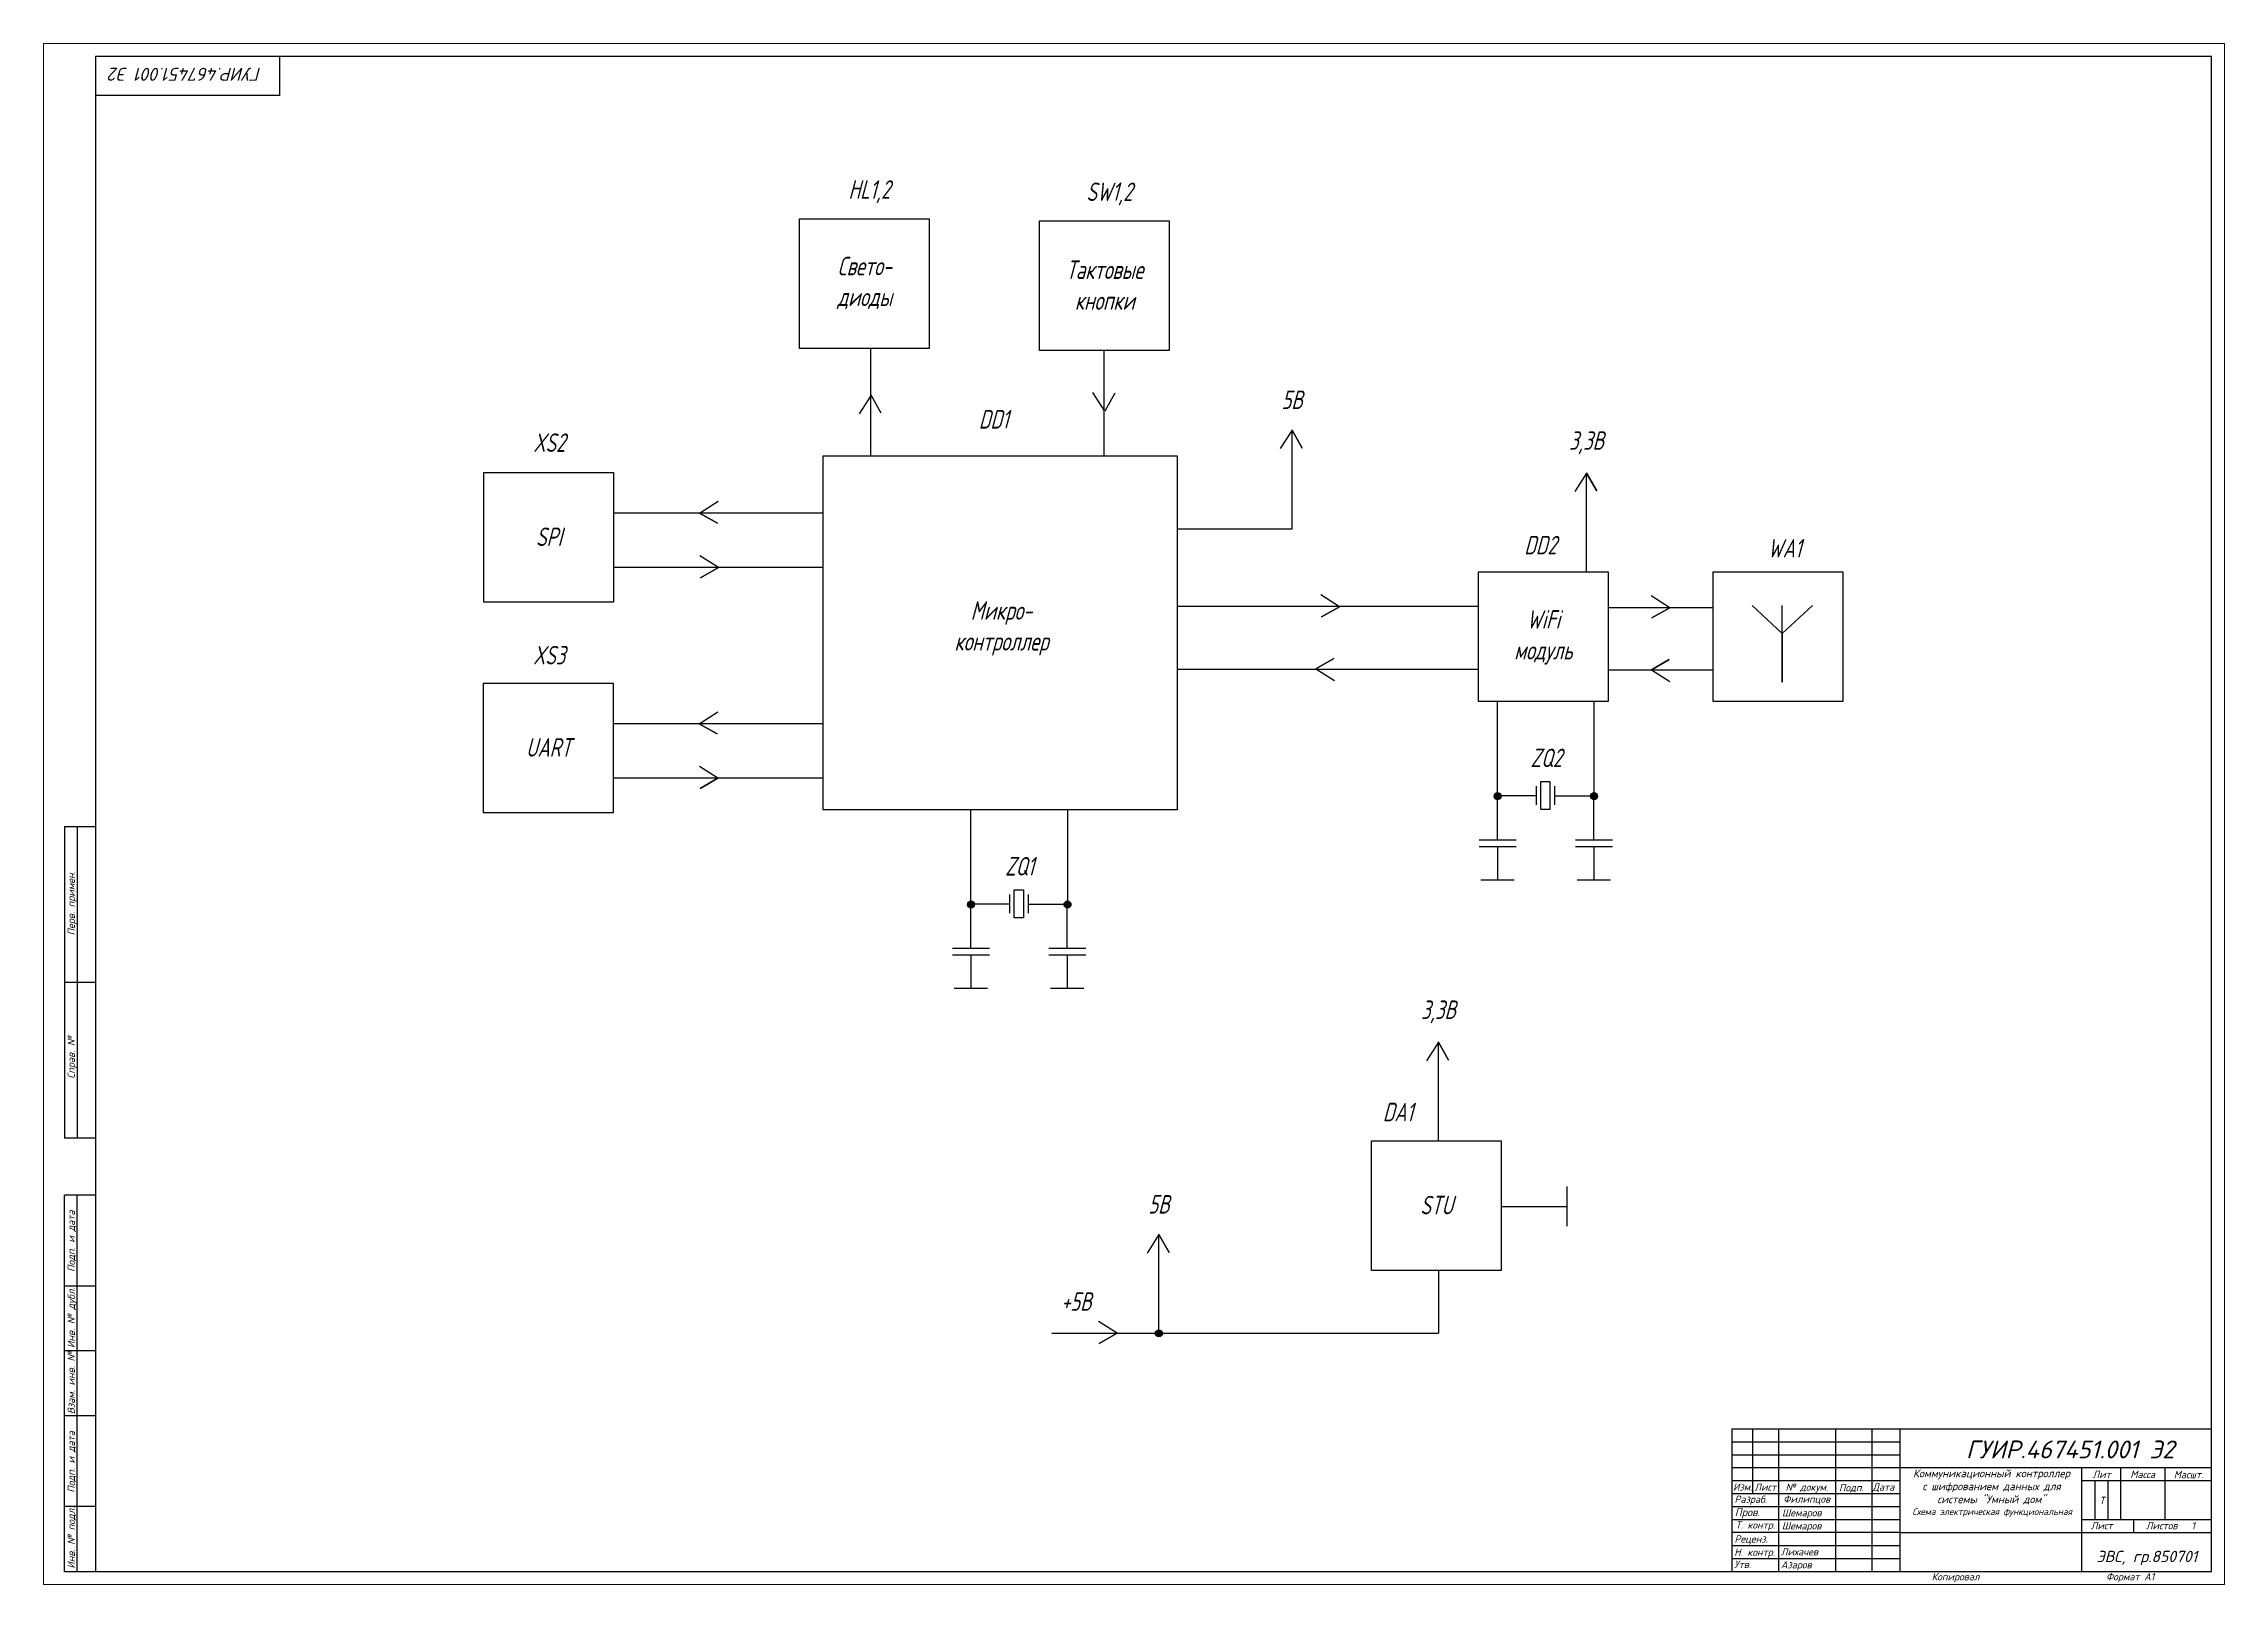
# Model space of a CAD drawing. Header units: inches. Extents: x -1760 to 1149, y 359 to 957.
# Drawn here: x -1180 to -339, y 363 to 957 of the extents above; entities that cross this region are included whole.
import ezdxf

# ---------------------------------------------------------------- set-up
doc = ezdxf.new("R2010")
doc.units = ezdxf.units.IN
doc.header["$MEASUREMENT"] = 0
for name, color, linetype in [('FORMAT', 7, 'Continuous'), ('FORMAT_', 7, 'Continuous'), ('TEXT', 7, 'Continuous')]:
    doc.layers.add(name, color=color, linetype=linetype)
doc.layers.add('Invis', color=7, linetype='Continuous', plot=False)
doc.styles.add('GOST', font='GOST.SHX')
doc.styles.add('RUS', font='isocpeui.ttf', dxfattribs={"height": 3})

msp = doc.modelspace()

# ---------------------------------------------------------------- texts
at = {"linetype": 'ByBlock', "ltscale": 0.05, "char_height": 7.128, "attachment_point": 5, "style": 'GOST'}
for s, insert, width in [('{\\Q15;\\W0.9;HL1,2}', (-861.72, 899.73), 56.5406), ('{\\Q15;\\W0.9;SW1,2}', (-769.17, 898.88), 56.5406), ('{\\Q15;\\W0.9;Свето-\\Pдиоды}', (-863.51, 864.55), 56.5406), ('{\\Q15;\\W0.9;Тактовые\\Pкнопки}', (-770.96, 863.7), 56.5406), ('{\\Q15;\\W0.9;5В}', (-698.72, 819.49), 56.5406), ('{\\Q15;\\W0.9;DD1}', (-813.76, 811.99), 56.5406), ('{\\Q15;\\W0.9;3,3В}', (-585.18, 802.95), 56.5406), ('{\\Q15;\\W0.9;XS2}', (-985.17, 802.98), 56.5406), ('{\\Q15;\\W0.9;SPI}', (-985.29, 766.69), 56.5406), ('{\\Q15;\\W0.9;DD2}', (-602.94, 763.48), 56.5406), ('{\\Q15;\\W0.9;WA1}', (-508.76, 762.27), 56.5406), ('{\\Q15;\\W0.9;Микро-\\Pконтроллер}', (-810.78, 731.36), 56.5406), ('{\\Q15;\\W0.9;WiFi \\Pмодуль}', (-601.8, 727.91), 56.5406), ('{\\Q15;\\W0.9;XS3}', (-985.23, 721.05), 56.5406), ('{\\Q15;\\W0.9;UART}', (-985.42, 685.48), 56.5406), ('{\\Q15;\\W0.9;ZQ2}', (-600.72, 681.44), 56.5406), ('{\\Q15;\\W0.9;ZQ1}', (-803.78, 639.66), 56.5406), ('{\\Q15;\\W0.9;3,3В}', (-642.28, 583.52), 56.5406), ('{\\Q15;\\W0.9;DA1}', (-657.86, 544.89), 56.5406), ('{\\Q15;\\W0.9;5В}', (-750.08, 509.35), 56.5406), ('{\\Q15;\\W0.9;STU}', (-642.95, 509.03), 56.5406), ('{\\Q15;\\W0.9;+5B}', (-781.89, 471.84), 101.4059)]:
    msp.add_mtext(s, dxfattribs=dict(at, insert=insert, width=width))
at = {"layer": 'TEXT', "attachment_point": 1, "style": 'RUS'}
for s, insert, char_height, width, rotation in [('\\pxqc,t4;ГУИР.467451.001 Э2', (-1074.23, 942.49), 5.0028, 102.3693, 180), ('Перв. примен.', (-1170.9, 612.98), 2.8006, 24.4015, 90), ('Справ. №', (-1170.9, 557.79), 2.801, 24.4015, 90), ('Подп. и дата', (-1170.9, 483.27), 2.8006, 24.4015, 90), ('Инв. № дубл.', (-1170.9, 453.94), 2.8006, 24.4015, 90), ('Взам. инв. №', (-1170.9, 428.41), 2.8006, 24.4015, 90), ('Подп. и дата', (-1170.9, 398.16), 2.8006, 24.4015, 90), ('Инв. № подл.', (-1170.9, 368.88), 2.8006, 24.4015, 90)]:
    msp.add_mtext(s, dxfattribs=dict(at, insert=insert, char_height=char_height, width=width, rotation=rotation))
for s, insert, char_height, width in [('\\pxqc,t4;ГУИР.467451.001 Э2', (-468.85, 418.27), 6.8633, 140.4389), ('\\pxqc,t4;Коммуникационный контроллер с шифрованием данных для системы "Умный дом"', (-459.63, 407.1), 3, 61.3873), ('Лит', (-389.98, 406.61), 2.801, 8.5236), ('Масса', (-375.41, 406.6), 2.801, 12.3525), ('Масшт.', (-358.66, 406.52), 2.801, 13.3514), ('Изм.', (-528.62, 401.74), 2.801, 7), ('Разраб.', (-528.08, 397.02), 2.801, 16.4547), ('Лист', (-520.39, 401.7), 2.801, 12), ('Филипцов', (-509.25, 397.09), 2.801, 16.4547), ('№ докум.', (-508.37, 401.69), 2.801, 17.4547), ('Подп.', (-487.76, 401.52), 2.801, 12), ('Дата', (-474.86, 401.74), 2.801, 12), ('Т', (-387.33, 396.55), 2.8, 2.6134), ('Пров.', (-527.96, 392.11), 3, 16.4547), ('Т. контр.', (-527.66, 387.11), 2.801, 17.4547), ('Шемаров', (-509.75, 391.81), 2.801, 16.4547), ('\\pxqc;Схема электрическая функциональная', (-459.06, 392.11), 2.5673, 60.7443), ('Лист ', (-390.66, 386.86), 2.801, 17.4547), ('Листов   1', (-369.4, 386.86), 2.801, 19.8679), ('Реценз.', (-528.07, 381.7), 2.801, 18.4547), ('Шемаров', (-509.81, 386.79), 2.801, 16.4547), ('Утв.', (-528.14, 371.94), 2.801, 17.4547), ('Н. контр.', (-528.18, 376.61), 2.801, 20.7491), ('Лихачев', (-510.18, 376.74), 2.801, 16.4547), ('Азаров', (-510.18, 371.78), 2.801, 16.4547), ('\\pxqc,t4;ЭВС, гр.850701', (-413.69, 375.76), 4.3674, 89.3684), ('Копировал', (-452.04, 367.16), 2.801, 25.3305), ('Формат А1', (-384.77, 367.17), 2.801, 21.4102)]:
    msp.add_mtext(s, dxfattribs=dict(at, insert=insert, char_height=char_height, width=width))

# ---------------------------------------------------------------- hatches: boundary and pattern name
for points in [[(-620.75, 666.69, 1), (-618.07, 666.69, 1)], [(-583.57, 666.69, 1), (-580.89, 666.69, 1)], [(-823.81, 624.91, 1), (-821.13, 624.91, 1)], [(-786.63, 624.91, 1), (-783.95, 624.91, 1)], [(-751.41, 459.62, 1), (-748.73, 459.62, 1)]]:
    msp.add_hatch(color=256).paths.add_polyline_path(points)

# ---------------------------------------------------------------- linework, layer by layer
for p, q in [((-888.65, 889.32), (-838.65, 889.32)), ((-888.65, 839.32), (-888.65, 889.32)), ((-838.65, 889.32), (-838.65, 839.32)), ((-796.1, 888.47), (-746.1, 888.47)), ((-796.1, 838.47), (-796.1, 888.47)), ((-746.1, 888.47), (-746.1, 838.47)), ((-838.65, 839.32), (-888.65, 839.32)), ((-861.22, 839.26), (-861.22, 797.92)), ((-746.1, 838.47), (-796.1, 838.47)), ((-771.1, 797.92), (-771.1, 838.47)), ((-861.05, 821.29), (-865.61, 814.14)), ((-857.13, 814.38), (-861.05, 821.29)), ((-770.93, 815.1), (-775.48, 822.25)), ((-767, 822.01), (-770.93, 815.1)), ((-698.67, 807.81), (-703.23, 800.66)), ((-698.71, 769.76), (-698.71, 807.93)), ((-698.67, 807.81), (-694.75, 800.9)), ((-694.75, 800.9), (-698.67, 807.81)), ((-1010.42, 791.46), (-960.42, 791.46)), ((-1010.42, 741.46), (-1010.42, 791.46)), ((-960.42, 791.46), (-960.42, 741.46)), ((-879.52, 797.92), (-743.02, 797.92)), ((-879.52, 661.42), (-879.52, 797.92)), ((-743.02, 797.92), (-743.02, 661.42)), ((-585.14, 791.27), (-589.69, 784.12)), ((-585.18, 753.22), (-585.18, 791.39)), ((-585.14, 791.27), (-581.21, 784.36)), ((-581.21, 784.36), (-585.14, 791.27)), ((-879.45, 775.83), (-960.41, 775.83)), ((-927.17, 775.8), (-920.02, 780.35)), ((-927.17, 775.8), (-920.26, 771.87)), ((-920.26, 771.87), (-927.17, 775.8)), ((-743.02, 769.76), (-698.71, 769.76)), ((-919.94, 754.82), (-927.09, 759.37)), ((-879.46, 754.82), (-960.42, 754.82)), ((-919.94, 754.82), (-926.85, 750.89)), ((-926.85, 750.89), (-919.94, 754.82)), ((-626.81, 753.2), (-576.81, 753.2)), ((-626.81, 703.2), (-626.81, 753.2)), ((-576.81, 753.2), (-576.81, 703.2)), ((-536.24, 753.2), (-486.24, 753.2)), ((-536.24, 703.2), (-536.24, 753.2)), ((-486.24, 753.2), (-486.24, 703.2)), ((-960.42, 741.46), (-1010.42, 741.46)), ((-680.38, 739.69), (-687.53, 744.24)), ((-553, 739.33), (-560.15, 743.88)), ((-509.63, 729.42), (-521.27, 740.18)), ((-521.27, 740.18), (-509.63, 729.42)), ((-509.63, 729.42), (-509.63, 740.18)), ((-497.99, 740.18), (-509.63, 729.42)), ((-626.81, 739.86), (-743.03, 739.86)), ((-680.38, 739.69), (-687.29, 735.76)), ((-687.29, 735.76), (-680.38, 739.69)), ((-536.24, 739.34), (-576.81, 739.34)), ((-553, 739.33), (-559.91, 735.4)), ((-559.91, 735.4), (-553, 739.33)), ((-509.63, 729.42), (-509.63, 710.68)), ((-509.63, 710.68), (-509.63, 729.42)), ((-743.06, 715.66), (-626.84, 715.66)), ((-689.48, 715.83), (-682.57, 719.76)), ((-682.57, 719.76), (-689.48, 715.83)), ((-689.48, 715.83), (-682.33, 711.28)), ((-576.89, 715.4), (-536.32, 715.4)), ((-560.13, 715.4), (-553.22, 719.33)), ((-553.22, 719.33), (-560.13, 715.4)), ((-560.13, 715.4), (-552.98, 710.85)), ((-1010.56, 710.24), (-960.56, 710.24)), ((-1010.56, 660.24), (-1010.56, 710.24)), ((-960.56, 710.24), (-960.56, 660.24)), ((-927.3, 694.59), (-920.15, 699.14)), ((-576.81, 703.2), (-626.81, 703.2)), ((-619.5, 666.67), (-619.5, 703.2)), ((-582.15, 666.77), (-582.15, 703.2)), ((-486.24, 703.2), (-536.24, 703.2)), ((-879.58, 694.61), (-960.55, 694.61)), ((-927.3, 694.59), (-920.39, 690.66)), ((-920.39, 690.66), (-927.3, 694.59)), ((-879.59, 673.6), (-960.56, 673.6)), ((-920.08, 673.6), (-927.23, 678.16)), ((-920.08, 673.6), (-926.98, 669.68)), ((-926.98, 669.68), (-920.08, 673.6)), ((-604.58, 666.77), (-619.5, 666.77)), ((-619.5, 649.8), (-619.5, 666.67)), ((-604.58, 670.53), (-604.58, 663.38)), ((-602.81, 672.31), (-599.23, 672.31)), ((-602.81, 661.6), (-602.81, 672.31)), ((-599.23, 672.31), (-599.23, 661.6)), ((-597.44, 670.53), (-597.44, 663.38)), ((-597.44, 666.77), (-582.15, 666.77)), ((-582.32, 649.8), (-582.32, 666.67)), ((-582.15, 666.77), (-582.15, 666.77)), ((-960.56, 660.24), (-1010.56, 660.24)), ((-743.02, 661.42), (-879.52, 661.42)), ((-822.56, 624.89), (-822.56, 661.42)), ((-785.21, 624.99), (-785.21, 661.42)), ((-599.23, 661.6), (-602.81, 661.6)), ((-626.57, 649.8), (-612.29, 649.8)), ((-589.39, 649.8), (-575.1, 649.8)), ((-612.29, 647.12), (-626.57, 647.12)), ((-619.5, 647.12), (-619.5, 634.56)), ((-575.1, 647.12), (-589.39, 647.12)), ((-582.32, 647.12), (-582.32, 634.56)), ((-625.94, 634.39), (-613.03, 634.39)), ((-588.8, 634.46), (-575.89, 634.46)), ((-807.64, 624.99), (-822.56, 624.99)), ((-822.56, 608.02), (-822.56, 624.89)), ((-807.64, 628.75), (-807.64, 621.6)), ((-805.86, 630.54), (-802.29, 630.54)), ((-805.86, 619.82), (-805.86, 630.54)), ((-802.29, 630.54), (-802.29, 619.82)), ((-800.49, 628.75), (-800.49, 621.6)), ((-800.49, 624.99), (-785.21, 624.99)), ((-785.37, 608.02), (-785.37, 624.89)), ((-785.21, 624.99), (-785.21, 624.99)), ((-802.29, 619.82), (-805.86, 619.82)), ((-829.63, 608.02), (-815.34, 608.02)), ((-792.45, 608.02), (-778.16, 608.02)), ((-815.34, 605.34), (-829.63, 605.34)), ((-822.56, 605.34), (-822.56, 592.78)), ((-778.16, 605.34), (-792.45, 605.34)), ((-785.37, 605.34), (-785.37, 592.78)), ((-829, 592.61), (-816.09, 592.61)), ((-791.85, 592.68), (-778.94, 592.68)), ((-642.27, 533.79), (-642.27, 571.96)), ((-642.23, 571.84), (-646.79, 564.69)), ((-642.23, 571.84), (-638.31, 564.93)), ((-638.31, 564.93), (-642.23, 571.84)), ((-668.09, 533.79), (-618.09, 533.79)), ((-668.09, 483.79), (-668.09, 533.79)), ((-618.09, 533.79), (-618.09, 483.79)), ((-592.75, 516.19), (-592.75, 500.89)), ((-618.09, 508.47), (-592.99, 508.47)), ((-750.03, 497.67), (-754.59, 490.52)), ((-750.07, 459.62), (-750.07, 497.79)), ((-750.03, 497.67), (-746.11, 490.76)), ((-746.11, 490.76), (-750.03, 497.67)), ((-618.09, 483.79), (-668.09, 483.79)), ((-642.27, 483.79), (-642.27, 459.62)), ((-766.14, 459.62), (-773.29, 464.17)), ((-791.38, 459.62), (-642.27, 459.62)), ((-766.14, 459.62), (-773.05, 455.69)), ((-773.05, 455.69), (-766.14, 459.62)), ((-749.99, 459.7), (-749.99, 459.7))]:
    msp.add_line(p, q)
for centre in [(-619.41, 666.69), (-582.23, 666.69), (-822.47, 624.91), (-785.29, 624.91), (-750.07, 459.62)]:
    msp.add_circle(centre, 1.34)
at = {"layer": 'FORMAT', "linetype": 'Continuous'}
for points in [[(-344.15, 951.81), (-1160.15, 951.81)], [(-1160.15, 951.81), (-1160.15, 367.81)], [(-1089.15, 951.81), (-1089.15, 950.81), (-1089.15, 936.81)], [(-344.15, 367.81), (-344.15, 951.81)], [(-1089.15, 936.81), (-1159.15, 936.81), (-1160.15, 936.81)], [(-1160.15, 654.81), (-1172.15, 654.81)], [(-1172.15, 654.81), (-1172.15, 534.81)], [(-1167.15, 654.81), (-1167.15, 534.81)], [(-1160.15, 594.81), (-1172.15, 594.81)], [(-1160.15, 534.81), (-1172.15, 534.81)], [(-1160.15, 512.81), (-1172.15, 512.81)], [(-1172.15, 367.81), (-1172.15, 507.81), (-1172.15, 512.81)], [(-1167.15, 367.81), (-1167.15, 507.81), (-1167.15, 512.81)], [(-1160.15, 477.81), (-1172.15, 477.81)], [(-1160.15, 452.81), (-1172.15, 452.81)], [(-1160.15, 427.81), (-1172.15, 427.81)], [(-521.15, 422.81), (-521.15, 397.81)], [(-511.15, 422.81), (-511.15, 367.81)], [(-475.15, 422.81), (-475.15, 367.81)], [(-464.15, 407.81), (-344.15, 407.81)], [(-1160.15, 392.81), (-1172.15, 392.81)], [(-464.15, 382.81), (-344.15, 382.81)], [(-1172.15, 367.81), (-1160.15, 367.81), (-344.15, 367.81)]]:
    msp.add_lwpolyline(points, dxfattribs=at)
at = {"layer": 'FORMAT'}
for points in [[(-529.15, 422.81), (-344.15, 422.81)], [(-529.15, 422.81), (-529.15, 367.81)], [(-489.15, 422.81), (-489.15, 367.81)], [(-464.15, 367.81), (-464.15, 422.81)], [(-394.15, 367.81), (-394.15, 407.81)], [(-379.15, 407.81), (-379.15, 388.81), (-379.15, 387.81)], [(-362.15, 407.81), (-362.15, 387.81)], [(-529.15, 402.81), (-464.15, 402.81)], [(-529.15, 397.81), (-464.15, 397.81)], [(-394.15, 402.81), (-344.15, 402.81)], [(-394.15, 387.81), (-344.15, 387.81)], [(-374.15, 387.81), (-374.15, 382.81)]]:
    msp.add_lwpolyline(points, dxfattribs=at)
at = {"layer": 'FORMAT_'}
for p, q in [((-529.15, 417.81), (-464.15, 417.81)), ((-529.15, 412.81), (-464.15, 412.81)), ((-389.15, 402.81), (-389.15, 387.81)), ((-384.15, 402.81), (-384.15, 387.81)), ((-529.15, 392.81), (-464.15, 392.81)), ((-529.15, 387.81), (-464.15, 387.81)), ((-529.15, 377.81), (-464.15, 377.81)), ((-529.15, 372.81), (-464.15, 372.81))]:
    msp.add_line(p, q, dxfattribs=at)
at = {"layer": 'FORMAT_', "linetype": 'Continuous'}
for p, q in [((-529.15, 407.81), (-464.15, 407.81)), ((-464.15, 382.81), (-529.15, 382.81))]:
    msp.add_line(p, q, dxfattribs=at)
at = {"layer": 'Invis', "lineweight": 0}
msp.add_lwpolyline([(-1180.15, 362.81), (-339.15, 362.81), (-339.15, 956.81), (-1180.15, 956.81)], close=True, dxfattribs=at)

msp.set_redraw_order([(e.dxf.handle, doc.entitydb.next_handle()) for e in msp.query("TEXT MTEXT ATTDEF DIMENSION ARC_DIMENSION")])  # texts and dimensions are drawn at this point

doc.saveas('drawing.dxf')
